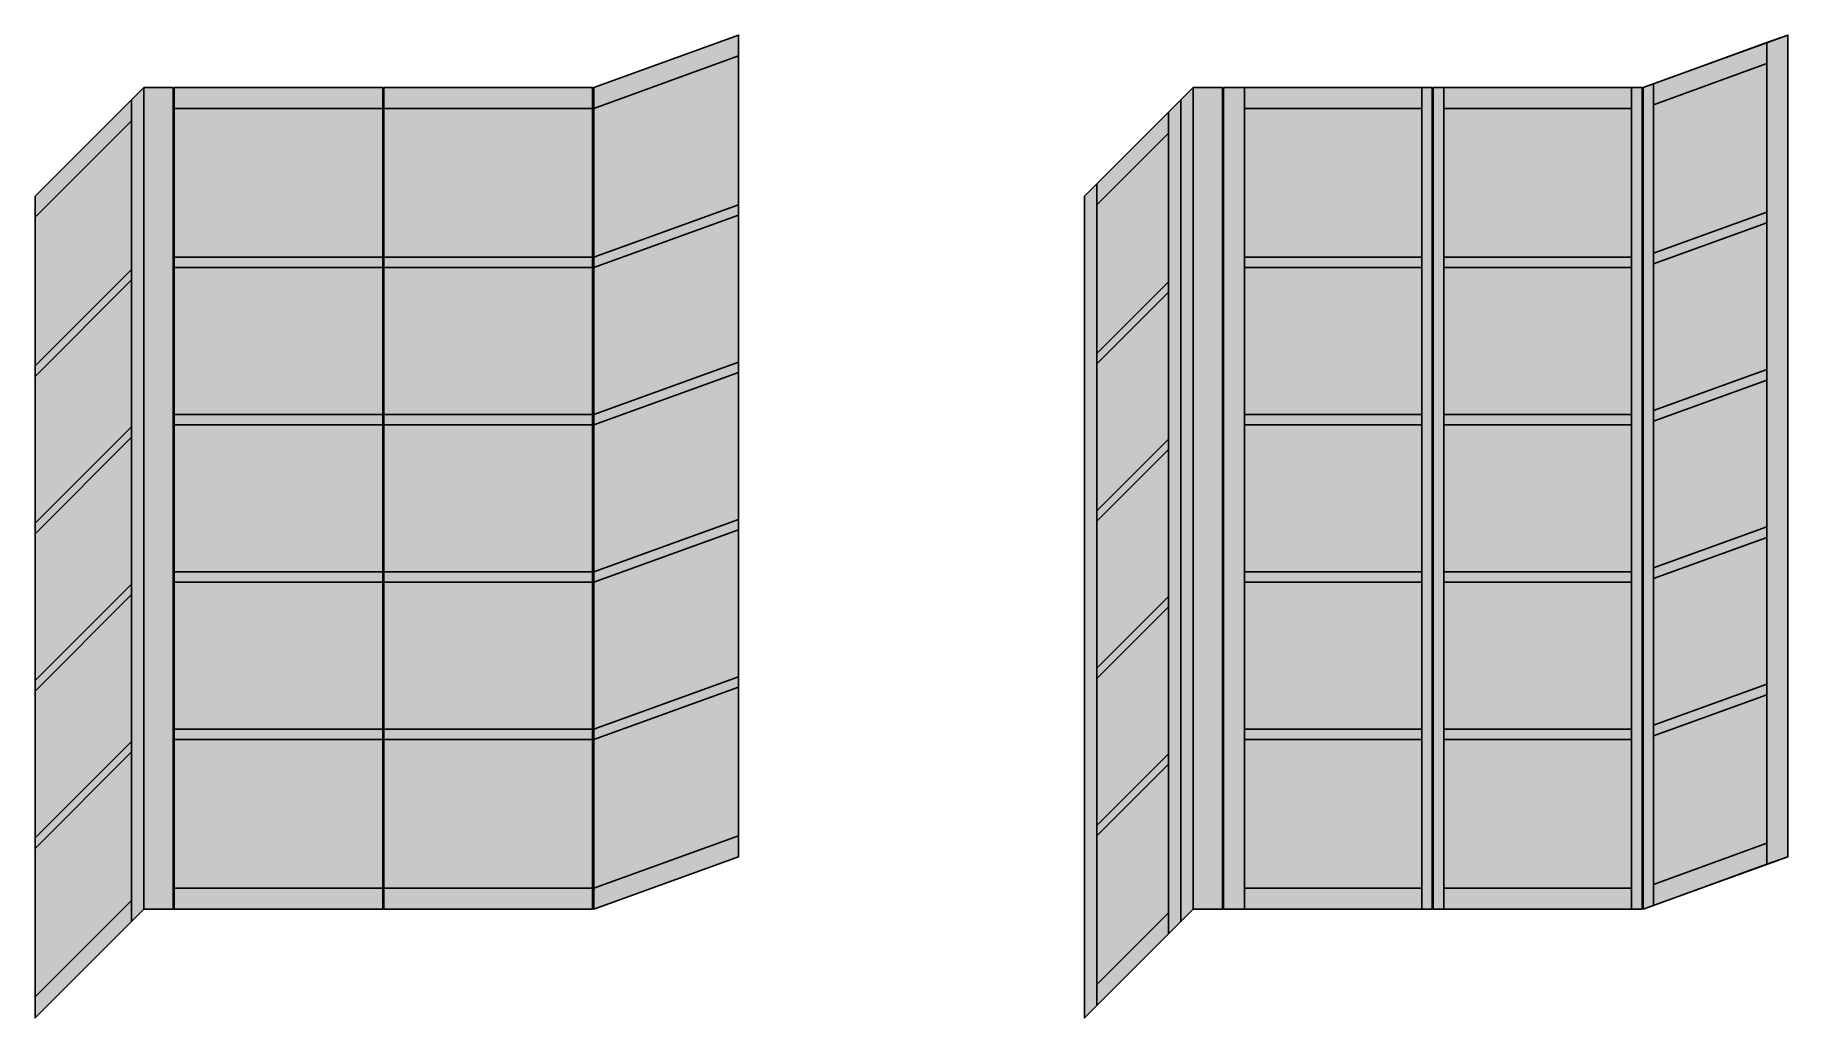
# Model space of a CAD drawing. Header units: millimetres. Extents: x 1713 to 34496, y -3951 to 9799.
# Drawn here: x 1929 to 6943, y -3951 to -1140 of the extents above; entities that cross this region are included whole.
import ezdxf

# ---------------------------------------------------------------- set-up
doc = ezdxf.new("R2010")
doc.units = ezdxf.units.MM

msp = doc.modelspace()

# ---------------------------------------------------------------- hatches: boundary and pattern name
h = msp.add_hatch(color=34)
h.dxf.hatch_style = 1
h.paths.add_polyline_path([(3941.234, -1139.802), (3526.734, -1289.802), (3526.734, -1349.646), (3941.234, -1199.646)])
h = msp.add_hatch(color=41)
h.dxf.hatch_style = 1
h.paths.add_polyline_path([(3526.734, -3639.802), (3941.234, -3489.802), (3941.234, -1139.802), (3526.734, -1289.802)])
h = msp.add_hatch(color=41)
h.dxf.hatch_style = 1
h.paths.add_polyline_path([(4930.753, -3950.929), (5206.524, -3675.158), (5206.524, -1325.158), (4930.753, -1600.929)])
h.paths.add_polyline_path([(5206.524, -3675.158), (5241.88, -3639.802), (5241.88, -1289.802), (5206.524, -1325.158)])
h.paths.add_polyline_path([(5325.88, -1289.802), (5241.88, -1289.802), (5241.88, -3639.802), (5325.88, -3639.802)])
h.paths.add_polyline_path([(5925.88, -3639.802), (5328.88, -3639.802), (5328.88, -1289.802), (5925.88, -1289.802)])
h.paths.add_polyline_path([(6525.88, -3639.802), (5928.88, -3639.802), (5928.88, -1289.802), (6525.88, -1289.802)])
h.paths.add_polyline_path([(6528.88, -3639.802), (6943.38, -3489.802), (6943.38, -1139.802), (6528.88, -1289.802)])
h = msp.add_hatch(color=34)
h.dxf.hatch_style = 1
h.paths.add_polyline_path([(6883.38, -1161.359), (6883.38, -3511.359), (6943.38, -3489.802), (6943.38, -1139.802)])
h = msp.add_hatch(color=34)
h.dxf.hatch_style = 1
h.paths.add_polyline_path([(6883.38, -1161.359), (6558.88, -1278.946), (6558.88, -1338.946), (6883.38, -1221.359)])
h = msp.add_hatch(color=41)
h.dxf.hatch_style = 1
h.paths.add_polyline_path([(2204.378, -3675.158), (2239.734, -3639.802), (2239.734, -1289.802), (2204.378, -1325.158)])
h = msp.add_hatch(color=41)
h.dxf.hatch_style = 1
h.paths.add_polyline_path([(2323.734, -1289.802), (2239.734, -1289.802), (2239.734, -3639.802), (2323.734, -3639.802)])
h = msp.add_hatch(color=34)
h.dxf.hatch_style = 1
h.paths.add_polyline_path([(2326.734, -1289.802), (2923.734, -1289.802), (2923.734, -1349.802), (2326.734, -1349.802)])
h = msp.add_hatch(color=41)
h.dxf.hatch_style = 1
h.paths.add_polyline_path([(2923.734, -3639.802), (2326.734, -3639.802), (2326.734, -1289.802), (2923.734, -1289.802)])
h = msp.add_hatch(color=34)
h.dxf.hatch_style = 1
h.paths.add_polyline_path([(2926.734, -1289.802), (3523.734, -1289.802), (3523.734, -1349.802), (2926.734, -1349.802)])
h = msp.add_hatch(color=41)
h.dxf.hatch_style = 1
h.paths.add_polyline_path([(3523.734, -3639.802), (2926.734, -3639.802), (2926.734, -1289.802), (3523.734, -1289.802)])
h = msp.add_hatch(color=34)
h.dxf.hatch_style = 1
h.paths.add_polyline_path([(5328.88, -1289.802), (5328.88, -3639.802), (5388.88, -3639.802), (5388.88, -1289.802)])
h = msp.add_hatch(color=34)
h.dxf.hatch_style = 1
h.paths.add_polyline_path([(5388.88, -1289.802), (5895.88, -1289.802), (5895.88, -1349.802), (5388.88, -1349.802)])
h = msp.add_hatch(color=34)
h.dxf.hatch_style = 1
h.paths.add_polyline_path([(5925.88, -1289.802), (5925.88, -3639.802), (5895.88, -3639.802), (5895.88, -1289.802)])
h = msp.add_hatch(color=34)
h.dxf.hatch_style = 1
h.paths.add_polyline_path([(5928.88, -1289.802), (5928.88, -3639.802), (5958.88, -3639.802), (5958.88, -1289.802)])
h = msp.add_hatch(color=34)
h.dxf.hatch_style = 1
h.paths.add_polyline_path([(5958.88, -1289.802), (6495.88, -1289.802), (6495.88, -1349.802), (5958.88, -1349.802)])
h = msp.add_hatch(color=34)
h.dxf.hatch_style = 1
h.paths.add_polyline_path([(6495.88, -1289.802), (6495.88, -3639.802), (6525.88, -3639.802), (6525.88, -1289.802)])
h = msp.add_hatch(color=34)
h.dxf.hatch_style = 1
h.paths.add_polyline_path([(6558.88, -1278.946), (6558.88, -3628.946), (6528.88, -3639.802), (6528.88, -1289.802)])
h = msp.add_hatch(color=34)
h.dxf.hatch_style = 1
h.paths.add_polyline_path([(2204.378, -1385.158), (2204.378, -1325.158), (1928.607, -1600.929), (1928.607, -1660.929)])
h = msp.add_hatch(color=41)
h.dxf.hatch_style = 1
h.paths.add_polyline_path([(1928.607, -3950.929), (2204.378, -3675.158), (2204.378, -1325.158), (1928.607, -1600.929)])
h = msp.add_hatch(color=34)
h.dxf.hatch_style = 1
h.paths.add_polyline_path([(5206.524, -1325.158), (5206.524, -3675.158), (5171.169, -3710.513), (5171.169, -1360.513)])
h = msp.add_hatch(color=34)
h.dxf.hatch_style = 1
h.paths.add_polyline_path([(5171.169, -1420.513), (5171.169, -1360.513), (4966.108, -1565.574), (4966.108, -1625.574)])
h = msp.add_hatch(color=34)
h.dxf.hatch_style = 1
h.paths.add_polyline_path([(4966.108, -1565.574), (4966.108, -3915.574), (4930.753, -3950.929), (4930.753, -1600.929)])
h = msp.add_hatch(color=34)
h.dxf.hatch_style = 1
h.paths.add_polyline_path([(3941.234, -1624.958), (3526.734, -1774.958), (3526.734, -1804.958), (3941.234, -1654.958)])
h = msp.add_hatch(color=34)
h.dxf.hatch_style = 1
h.paths.add_polyline_path([(6883.38, -1646.515), (6558.88, -1763.946), (6558.88, -1793.946), (6883.38, -1676.515)])
h = msp.add_hatch(color=34)
h.dxf.hatch_style = 1
h.paths.add_polyline_path([(2326.734, -1774.802), (2923.734, -1774.802), (2923.734, -1804.802), (2326.734, -1804.802)])
h = msp.add_hatch(color=34)
h.dxf.hatch_style = 1
h.paths.add_polyline_path([(2926.734, -1774.802), (3523.734, -1774.802), (3523.734, -1804.802), (2926.734, -1804.802)])
h = msp.add_hatch(color=34)
h.dxf.hatch_style = 1
h.paths.add_polyline_path([(5388.88, -1774.802), (5895.88, -1774.802), (5895.88, -1804.802), (5388.88, -1804.802)])
h = msp.add_hatch(color=34)
h.dxf.hatch_style = 1
h.paths.add_polyline_path([(5958.88, -1774.802), (6495.88, -1774.802), (6495.88, -1804.802), (5958.88, -1804.802)])
h = msp.add_hatch(color=34)
h.dxf.hatch_style = 1
h.paths.add_polyline_path([(2204.378, -1840.158), (2204.378, -1810.158), (1928.607, -2085.929), (1928.607, -2115.929)])
h = msp.add_hatch(color=34)
h.dxf.hatch_style = 1
h.paths.add_polyline_path([(5171.169, -1875.513), (5171.169, -1845.513), (4966.108, -2050.574), (4966.108, -2080.574)])
h = msp.add_hatch(color=34)
h.dxf.hatch_style = 1
h.paths.add_polyline_path([(3941.234, -2074.958), (3526.734, -2224.958), (3526.734, -2254.958), (3941.234, -2104.958)])
h = msp.add_hatch(color=34)
h.dxf.hatch_style = 1
h.paths.add_polyline_path([(6883.38, -2096.515), (6558.88, -2213.946), (6558.88, -2243.946), (6883.38, -2126.515)])
h = msp.add_hatch(color=34)
h.dxf.hatch_style = 1
h.paths.add_polyline_path([(2326.734, -2224.802), (2923.734, -2224.802), (2923.734, -2254.802), (2326.734, -2254.802)])
h = msp.add_hatch(color=34)
h.dxf.hatch_style = 1
h.paths.add_polyline_path([(2926.734, -2224.802), (3523.734, -2224.802), (3523.734, -2254.802), (2926.734, -2254.802)])
h = msp.add_hatch(color=34)
h.dxf.hatch_style = 1
h.paths.add_polyline_path([(5388.88, -2224.802), (5895.88, -2224.802), (5895.88, -2254.802), (5388.88, -2254.802)])
h = msp.add_hatch(color=34)
h.dxf.hatch_style = 1
h.paths.add_polyline_path([(5958.88, -2224.802), (6495.88, -2224.802), (6495.88, -2254.802), (5958.88, -2254.802)])
h = msp.add_hatch(color=34)
h.dxf.hatch_style = 1
h.paths.add_polyline_path([(2204.378, -2290.158), (2204.378, -2260.158), (1928.607, -2535.929), (1928.607, -2565.929)])
h = msp.add_hatch(color=34)
h.dxf.hatch_style = 1
h.paths.add_polyline_path([(5171.169, -2325.513), (5171.169, -2295.513), (4966.108, -2500.574), (4966.108, -2530.574)])
h = msp.add_hatch(color=34)
h.dxf.hatch_style = 1
h.paths.add_polyline_path([(3941.234, -2524.958), (3526.734, -2674.958), (3526.734, -2704.958), (3941.234, -2554.958)])
h = msp.add_hatch(color=34)
h.dxf.hatch_style = 1
h.paths.add_polyline_path([(6883.38, -2546.515), (6558.88, -2663.946), (6558.88, -2693.946), (6883.38, -2576.515)])
h = msp.add_hatch(color=34)
h.dxf.hatch_style = 1
h.paths.add_polyline_path([(2326.734, -2674.802), (2923.734, -2674.802), (2923.734, -2704.802), (2326.734, -2704.802)])
h = msp.add_hatch(color=34)
h.dxf.hatch_style = 1
h.paths.add_polyline_path([(2926.734, -2674.802), (3523.734, -2674.802), (3523.734, -2704.802), (2926.734, -2704.802)])
h = msp.add_hatch(color=34)
h.dxf.hatch_style = 1
h.paths.add_polyline_path([(5388.88, -2674.802), (5895.88, -2674.802), (5895.88, -2704.802), (5388.88, -2704.802)])
h = msp.add_hatch(color=34)
h.dxf.hatch_style = 1
h.paths.add_polyline_path([(5958.88, -2674.802), (6495.88, -2674.802), (6495.88, -2704.802), (5958.88, -2704.802)])
h = msp.add_hatch(color=34)
h.dxf.hatch_style = 1
h.paths.add_polyline_path([(2204.378, -2740.158), (2204.378, -2710.158), (1928.607, -2985.929), (1928.607, -3015.929)])
h = msp.add_hatch(color=34)
h.dxf.hatch_style = 1
h.paths.add_polyline_path([(5171.169, -2775.513), (5171.169, -2745.513), (4966.108, -2950.574), (4966.108, -2980.574)])
h = msp.add_hatch(color=34)
h.dxf.hatch_style = 1
h.paths.add_polyline_path([(3941.234, -2974.958), (3526.734, -3124.958), (3526.734, -3154.958), (3941.234, -3004.958)])
h = msp.add_hatch(color=34)
h.dxf.hatch_style = 1
h.paths.add_polyline_path([(6883.38, -2996.515), (6558.88, -3113.946), (6558.88, -3143.946), (6883.38, -3026.515)])
h = msp.add_hatch(color=34)
h.dxf.hatch_style = 1
h.paths.add_polyline_path([(2326.734, -3124.802), (2923.734, -3124.802), (2923.734, -3154.802), (2326.734, -3154.802)])
h = msp.add_hatch(color=34)
h.dxf.hatch_style = 1
h.paths.add_polyline_path([(2926.734, -3124.802), (3523.734, -3124.802), (3523.734, -3154.802), (2926.734, -3154.802)])
h = msp.add_hatch(color=34)
h.dxf.hatch_style = 1
h.paths.add_polyline_path([(5388.88, -3124.802), (5895.88, -3124.802), (5895.88, -3154.802), (5388.88, -3154.802)])
h = msp.add_hatch(color=34)
h.dxf.hatch_style = 1
h.paths.add_polyline_path([(5958.88, -3124.802), (6495.88, -3124.802), (6495.88, -3154.802), (5958.88, -3154.802)])
h = msp.add_hatch(color=34)
h.dxf.hatch_style = 1
h.paths.add_polyline_path([(2204.378, -3190.158), (2204.378, -3160.158), (1928.607, -3435.929), (1928.607, -3465.929)])
h = msp.add_hatch(color=34)
h.dxf.hatch_style = 1
h.paths.add_polyline_path([(5171.169, -3225.513), (5171.169, -3195.513), (4966.108, -3400.574), (4966.108, -3430.574)])
h = msp.add_hatch(color=34)
h.dxf.hatch_style = 1
h.paths.add_polyline_path([(3941.234, -3429.958), (3526.734, -3579.958), (3526.734, -3639.802), (3941.234, -3489.802)])
h = msp.add_hatch(color=34)
h.dxf.hatch_style = 1
h.paths.add_polyline_path([(6883.38, -3451.359), (6558.88, -3568.946), (6558.88, -3628.946), (6883.38, -3511.359)])
h = msp.add_hatch(color=34)
h.dxf.hatch_style = 1
h.paths.add_polyline_path([(2326.734, -3579.802), (2923.734, -3579.802), (2923.734, -3639.802), (2326.734, -3639.802)])
h = msp.add_hatch(color=34)
h.dxf.hatch_style = 1
h.paths.add_polyline_path([(2926.734, -3579.802), (3523.734, -3579.802), (3523.734, -3639.802), (2926.734, -3639.802)])
h = msp.add_hatch(color=34)
h.dxf.hatch_style = 1
h.paths.add_polyline_path([(5388.88, -3579.802), (5895.88, -3579.802), (5895.88, -3639.802), (5388.88, -3639.802)])
h = msp.add_hatch(color=34)
h.dxf.hatch_style = 1
h.paths.add_polyline_path([(5958.88, -3579.802), (6495.88, -3579.802), (6495.88, -3639.802), (5958.88, -3639.802)])
h = msp.add_hatch(color=34)
h.dxf.hatch_style = 1
h.paths.add_polyline_path([(2204.378, -3675.158), (2204.378, -3615.158), (1928.607, -3890.929), (1928.607, -3950.929)])
h = msp.add_hatch(color=34)
h.dxf.hatch_style = 1
h.paths.add_polyline_path([(5171.169, -3710.513), (5171.169, -3650.513), (4966.108, -3855.574), (4966.108, -3915.574)])

# ---------------------------------------------------------------- linework, layer by layer
for p, q in [((3941.234, -1289.802), (3941.234, -1139.802)), ((6943.38, -1289.802), (6943.38, -1139.802)), ((6883.38, -1221.359), (6883.38, -1161.359)), ((2239.734, -1289.802), (2204.378, -1325.158)), ((2326.734, -1324.802), (2326.734, -1294.802)), ((2926.734, -1324.802), (2926.734, -1294.802)), ((5241.88, -1289.802), (5206.524, -1325.158)), ((5328.88, -1324.802), (5328.88, -1294.802)), ((5928.88, -1324.802), (5928.88, -1294.802)), ((2239.734, -3639.802), (2204.378, -3675.158)), ((5241.88, -3639.802), (5206.524, -3675.158))]:
    msp.add_line(p, q)
at = {"color": 43}
for points in [[(3941.234, -1139.802), (3526.734, -1289.802), (3526.734, -1349.646), (3941.234, -1199.646)], [(3526.734, -3639.802), (3941.234, -3489.802), (3941.234, -1139.802), (3526.734, -1289.802)], [(6528.88, -3639.802), (6943.38, -3489.802), (6943.38, -1139.802), (6528.88, -1289.802)], [(6883.38, -1161.359), (6883.38, -3511.359), (6943.38, -3489.802), (6943.38, -1139.802)], [(6883.38, -1161.359), (6558.88, -1278.946), (6558.88, -1338.946), (6883.38, -1221.359)], [(2204.378, -3675.158), (2239.734, -3639.802), (2239.734, -1289.802), (2204.378, -1325.158)], [(2323.734, -1289.802), (2239.734, -1289.802), (2239.734, -3639.802), (2323.734, -3639.802)], [(2923.734, -3639.802), (2326.734, -3639.802), (2326.734, -1289.802), (2923.734, -1289.802)], [(2326.734, -1289.802), (2923.734, -1289.802), (2923.734, -1349.802), (2326.734, -1349.802)], [(3523.734, -3639.802), (2926.734, -3639.802), (2926.734, -1289.802), (3523.734, -1289.802)], [(2926.734, -1289.802), (3523.734, -1289.802), (3523.734, -1349.802), (2926.734, -1349.802)], [(5206.524, -3675.158), (5241.88, -3639.802), (5241.88, -1289.802), (5206.524, -1325.158)], [(5325.88, -1289.802), (5241.88, -1289.802), (5241.88, -3639.802), (5325.88, -3639.802)], [(5925.88, -3639.802), (5328.88, -3639.802), (5328.88, -1289.802), (5925.88, -1289.802)], [(5328.88, -1289.802), (5328.88, -3639.802), (5388.88, -3639.802), (5388.88, -1289.802)], [(5388.88, -1289.802), (5895.88, -1289.802), (5895.88, -1349.802), (5388.88, -1349.802)], [(5925.88, -1289.802), (5925.88, -3639.802), (5895.88, -3639.802), (5895.88, -1289.802)], [(6525.88, -3639.802), (5928.88, -3639.802), (5928.88, -1289.802), (6525.88, -1289.802)], [(5928.88, -1289.802), (5928.88, -3639.802), (5958.88, -3639.802), (5958.88, -1289.802)], [(5958.88, -1289.802), (6495.88, -1289.802), (6495.88, -1349.802), (5958.88, -1349.802)], [(6495.88, -1289.802), (6495.88, -3639.802), (6525.88, -3639.802), (6525.88, -1289.802)], [(6558.88, -1278.946), (6558.88, -3628.946), (6528.88, -3639.802), (6528.88, -1289.802)], [(2204.378, -1385.158), (2204.378, -1325.158), (1928.607, -1600.929), (1928.607, -1660.929)], [(1928.607, -3950.929), (2204.378, -3675.158), (2204.378, -1325.158), (1928.607, -1600.929)], [(4930.753, -3950.929), (5206.524, -3675.158), (5206.524, -1325.158), (4930.753, -1600.929)], [(5206.524, -1325.158), (5206.524, -3675.158), (5171.169, -3710.513), (5171.169, -1360.513)], [(5171.169, -1420.513), (5171.169, -1360.513), (4966.108, -1565.574), (4966.108, -1625.574)], [(4966.108, -1565.574), (4966.108, -3915.574), (4930.753, -3950.929), (4930.753, -1600.929)], [(3941.234, -1624.958), (3526.734, -1774.958), (3526.734, -1804.958), (3941.234, -1654.958)], [(6883.38, -1646.515), (6558.88, -1763.946), (6558.88, -1793.946), (6883.38, -1676.515)], [(2326.734, -1774.802), (2923.734, -1774.802), (2923.734, -1804.802), (2326.734, -1804.802)], [(2926.734, -1774.802), (3523.734, -1774.802), (3523.734, -1804.802), (2926.734, -1804.802)], [(5388.88, -1774.802), (5895.88, -1774.802), (5895.88, -1804.802), (5388.88, -1804.802)], [(5958.88, -1774.802), (6495.88, -1774.802), (6495.88, -1804.802), (5958.88, -1804.802)], [(2204.378, -1840.158), (2204.378, -1810.158), (1928.607, -2085.929), (1928.607, -2115.929)], [(5171.169, -1875.513), (5171.169, -1845.513), (4966.108, -2050.574), (4966.108, -2080.574)], [(3941.234, -2074.958), (3526.734, -2224.958), (3526.734, -2254.958), (3941.234, -2104.958)], [(6883.38, -2096.515), (6558.88, -2213.946), (6558.88, -2243.946), (6883.38, -2126.515)], [(2326.734, -2224.802), (2923.734, -2224.802), (2923.734, -2254.802), (2326.734, -2254.802)], [(2926.734, -2224.802), (3523.734, -2224.802), (3523.734, -2254.802), (2926.734, -2254.802)], [(5388.88, -2224.802), (5895.88, -2224.802), (5895.88, -2254.802), (5388.88, -2254.802)], [(5958.88, -2224.802), (6495.88, -2224.802), (6495.88, -2254.802), (5958.88, -2254.802)], [(2204.378, -2290.158), (2204.378, -2260.158), (1928.607, -2535.929), (1928.607, -2565.929)], [(5171.169, -2325.513), (5171.169, -2295.513), (4966.108, -2500.574), (4966.108, -2530.574)], [(3941.234, -2524.958), (3526.734, -2674.958), (3526.734, -2704.958), (3941.234, -2554.958)], [(6883.38, -2546.515), (6558.88, -2663.946), (6558.88, -2693.946), (6883.38, -2576.515)], [(2326.734, -2674.802), (2923.734, -2674.802), (2923.734, -2704.802), (2326.734, -2704.802)], [(2926.734, -2674.802), (3523.734, -2674.802), (3523.734, -2704.802), (2926.734, -2704.802)], [(5388.88, -2674.802), (5895.88, -2674.802), (5895.88, -2704.802), (5388.88, -2704.802)], [(5958.88, -2674.802), (6495.88, -2674.802), (6495.88, -2704.802), (5958.88, -2704.802)], [(2204.378, -2740.158), (2204.378, -2710.158), (1928.607, -2985.929), (1928.607, -3015.929)], [(5171.169, -2775.513), (5171.169, -2745.513), (4966.108, -2950.574), (4966.108, -2980.574)], [(3941.234, -2974.958), (3526.734, -3124.958), (3526.734, -3154.958), (3941.234, -3004.958)], [(6883.38, -2996.515), (6558.88, -3113.946), (6558.88, -3143.946), (6883.38, -3026.515)], [(2326.734, -3124.802), (2923.734, -3124.802), (2923.734, -3154.802), (2326.734, -3154.802)], [(2926.734, -3124.802), (3523.734, -3124.802), (3523.734, -3154.802), (2926.734, -3154.802)], [(5388.88, -3124.802), (5895.88, -3124.802), (5895.88, -3154.802), (5388.88, -3154.802)], [(5958.88, -3124.802), (6495.88, -3124.802), (6495.88, -3154.802), (5958.88, -3154.802)], [(2204.378, -3190.158), (2204.378, -3160.158), (1928.607, -3435.929), (1928.607, -3465.929)], [(5171.169, -3225.513), (5171.169, -3195.513), (4966.108, -3400.574), (4966.108, -3430.574)], [(3941.234, -3429.958), (3526.734, -3579.958), (3526.734, -3639.802), (3941.234, -3489.802)], [(6883.38, -3451.359), (6558.88, -3568.946), (6558.88, -3628.946), (6883.38, -3511.359)], [(2326.734, -3579.802), (2923.734, -3579.802), (2923.734, -3639.802), (2326.734, -3639.802)], [(2926.734, -3579.802), (3523.734, -3579.802), (3523.734, -3639.802), (2926.734, -3639.802)], [(5388.88, -3579.802), (5895.88, -3579.802), (5895.88, -3639.802), (5388.88, -3639.802)], [(5958.88, -3579.802), (6495.88, -3579.802), (6495.88, -3639.802), (5958.88, -3639.802)], [(2204.378, -3675.158), (2204.378, -3615.158), (1928.607, -3890.929), (1928.607, -3950.929)], [(5171.169, -3710.513), (5171.169, -3650.513), (4966.108, -3855.574), (4966.108, -3915.574)]]:
    msp.add_lwpolyline(points, close=True, dxfattribs=at)

doc.saveas('drawing.dxf')
